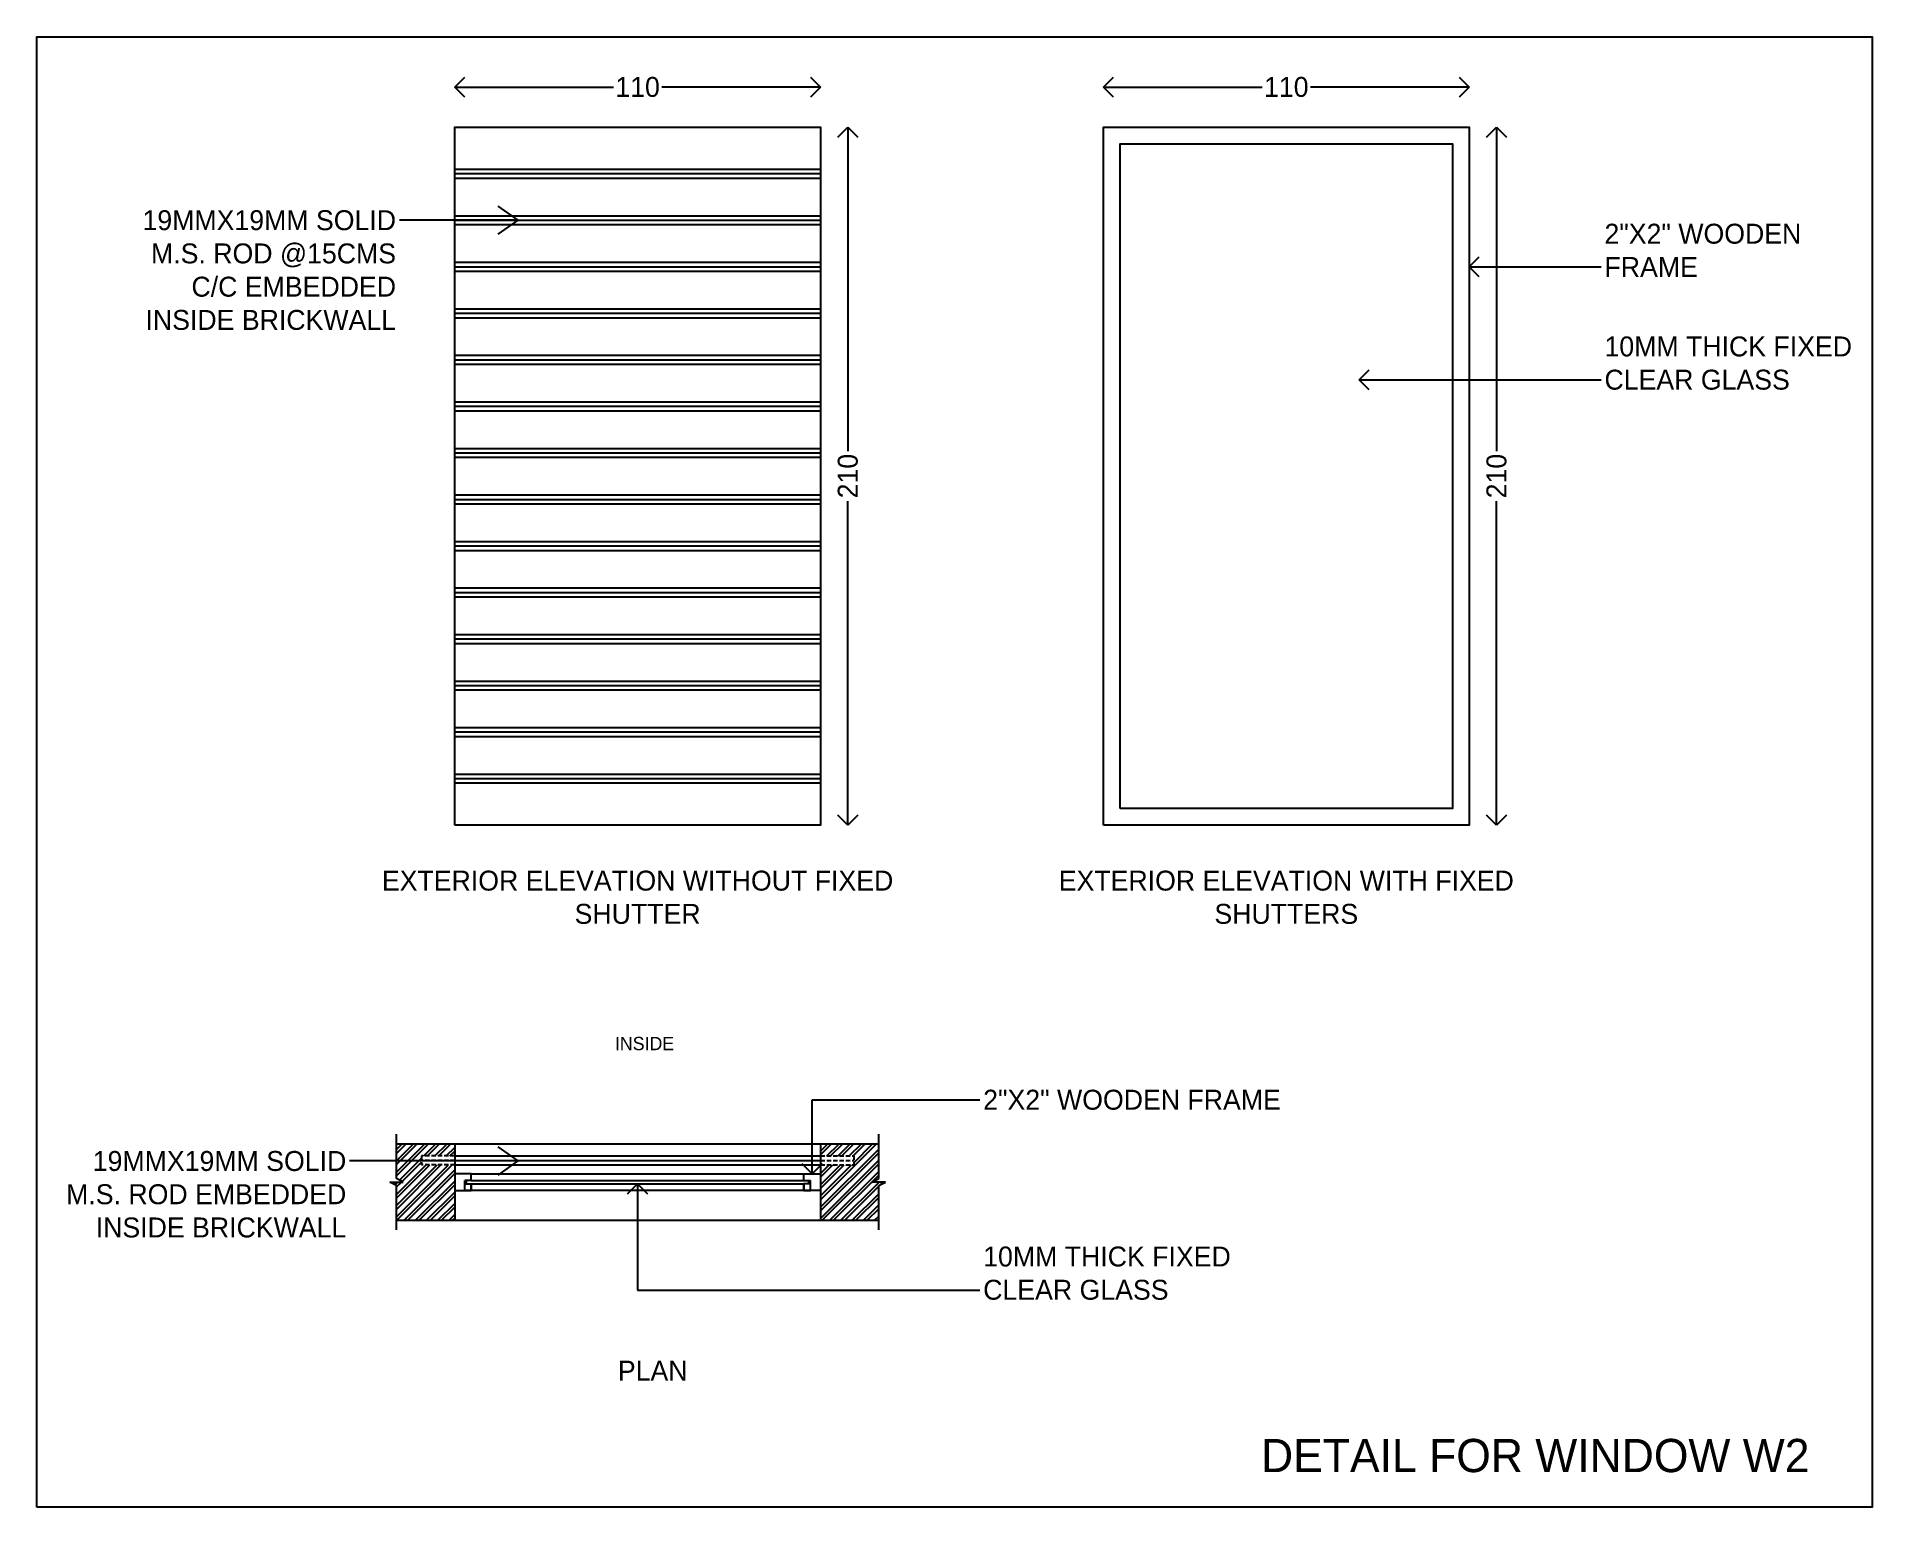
# Model space of a CAD drawing. Header units: metres. Extents: x -16 to 65907, y -5261 to 15511.
# Drawn here: x 32416 to 32968, y 9332 to 9775 of the extents above; entities that cross this region are included whole.
import ezdxf

# ---------------------------------------------------------------- set-up
doc = ezdxf.new("R2010")
doc.units = ezdxf.units.M
doc.header["$PDMODE"] = 67
doc.header["$PDSIZE"] = -5
doc.linetypes.add('DASHED', pattern=[19.05, 12.7, -6.35])
doc.layers.get('0').update_dxf_attribs({"color": 6})
for name, color, linetype in [('BC-DIMENSION', 8, 'Continuous'), ('BC-GREYCOLOR', 8, 'Continuous'), ('BC-HATCH', 8, 'Continuous'), ('BC-TEXT', 7, 'Continuous'), ('BC-WHITECOLOR', 7, 'Continuous')]:
    doc.layers.add(name, color=color, linetype=linetype)
doc.styles.add('BC-1IN10-2', font='FreeSans.ttf', dxfattribs={"height": 4})
doc.styles.add('BC-1IN10-3', font='FreeSans.ttf', dxfattribs={"height": 6})
doc.styles.add('BC-1IN50-1', font='FreeSans.ttf', dxfattribs={"height": 10})
doc.dimstyles.new('BC-1IN10-3', dxfattribs={"dimtxt": 6, "dimasz": 6, "dimexe": 0.18, "dimexo": 0.0625, "dimgap": 1, "dimtad": 0, "dimtoh": 1, "dimzin": 12, "dimdsep": 46, "dimtxsty": 'BC-1IN10-3', "dimblk": 'OPEN90', "dimcen": 0.09, "dimse1": 1, "dimse2": 1, "dimclrd": 256, "dimclre": 256, "dimclrt": 7, "dimadec": 0, "dimazin": 0, "dimtfac": 1, "dimtdec": 1, "dimtofl": 0, "dimtmove": 1, "dimatfit": 3, "dimldrblk": 'OPEN90', "dimfxl": 0, "dimtolj": 1, "dimtzin": 0, "dimlwd": -3, "dimarcsym": 0})
doc.dimstyles.new('BC-1IN50-1', dxfattribs={"dimtxt": 10, "dimasz": 10, "dimexe": 0.18, "dimexo": 0.0625, "dimgap": 1, "dimtad": 0, "dimdec": 1, "dimzin": 12, "dimdsep": 46, "dimtxsty": 'BC-1IN50-1', "dimblk": 'OPEN90', "dimcen": 0.09, "dimse1": 1, "dimse2": 1, "dimclrd": 8, "dimclre": 256, "dimclrt": 7, "dimadec": 0, "dimazin": 0, "dimtfac": 1, "dimtdec": 0, "dimtofl": 0, "dimtmove": 1, "dimatfit": 3, "dimfxl": 0, "dimtolj": 1, "dimtzin": 0, "dimlwd": -3, "dimarcsym": 0})

msp = doc.modelspace()

# ---------------------------------------------------------------- texts
at = {"layer": 'BC-TEXT', "color": 7, "char_height": 6, "style": 'BC-1IN10-3'}
for s, insert, width, attachment_point in [('{19MMX19MM SOLID M.S. ROD @15CMS C/C EMBEDDED INSIDE BRICKWALL}', (32524.408, 9722.352), 88.39997, 3), ('{2"X2" WOODEN FRAME}', (32887.814, 9702.28), 80.07836, 7), ('{10MM THICK FIXED CLEAR GLASS}', (32887.814, 9668.278), 80.07836, 7), ('{2"X2" WOODEN FRAME}', (32700.98, 9451.624), 131.23406, 7), ('{19MMX19MM SOLID M.S. ROD EMBEDDED INSIDE BRICKWALL}', (32509.447, 9439.272), 88.39997, 3), ('{10MM THICK FIXED CLEAR GLASS}', (32700.98, 9394.439), 98.89618, 7)]:
    msp.add_mtext(s, dxfattribs=dict(at, insert=insert, width=width, attachment_point=attachment_point))
at = {"layer": 'BC-TEXT', "attachment_point": 5}
for s, insert, char_height, width, style in [('EXTERIOR ELEVATION WITHOUT FIXED SHUTTER', (32597.05, 9515.59), 6, 165.16731, 'BC-1IN10-3'), ('EXTERIOR ELEVATION WITH FIXED SHUTTERS', (32792.131, 9515.59), 6, 165.16731, 'BC-1IN10-3'), ('INSIDE', (32599.15, 9471.586), 4, 165.16731, 'BC-1IN10-2'), ('PLAN', (32601.595, 9373.174), 6, 165.16731, 'BC-1IN10-3'), ('DETAIL FOR WINDOW W2', (32866.995, 9347.576), 10, 258.49544, 'BC-1IN10-3')]:
    msp.add_mtext(s, dxfattribs=dict(at, insert=insert, char_height=char_height, width=width, style=style))

# ---------------------------------------------------------------- blocks, each defined once
blk = doc.blocks.new('_OPEN90')
at = {"color": 0, "linetype": 'ByBlock'}
for p, q in [((0, 0), (-1, 0)), ((-0.5, 0.5), (0, 0)), ((0, 0), (-0.5, -0.5))]:
    blk.add_line(p, q, dxfattribs=at)
blk = doc.blocks.new('*D806')
at = {"layer": 'BC-DIMENSION', "lineweight": -3}
for p, q in [((32548.05, 9759.41), (32589.81, 9759.41)), ((32646.05, 9759.41), (32604.29, 9759.41))]:
    blk.add_line(p, q, dxfattribs=at)
at = {"layer": 'Defpoints', "color": 0}
for p in [(32652.05, 9759.41), (32542.05, 9747.35), (32652.05, 9747.35)]:
    blk.add_point(p, dxfattribs=at)
at = {"layer": 'BC-DIMENSION', "lineweight": -3, "xscale": 6, "yscale": 6, "zscale": 6, "rotation": 180}
blk.add_blockref('_OPEN90', (32542.05, 9759.41), dxfattribs=at)
at = {"layer": 'BC-DIMENSION', "lineweight": -3, "xscale": 6, "yscale": 6, "zscale": 6}
blk.add_blockref('_OPEN90', (32652.05, 9759.41), dxfattribs=at)
at = {"layer": 'BC-DIMENSION', "color": 7, "insert": (32597.05, 9759.41), "char_height": 6, "attachment_point": 5, "style": 'BC-1IN10-3'}
blk.add_mtext('\\A1;110', dxfattribs=at)
blk = doc.blocks.new('*D807')
at = {"layer": 'BC-DIMENSION', "lineweight": -3}
for p, q in [((32660.28, 9741.35), (32660.28, 9649.87)), ((32660.28, 9543.35), (32660.28, 9634.83))]:
    blk.add_line(p, q, dxfattribs=at)
at = {"layer": 'Defpoints', "color": 0}
for p in [(32652.05, 9747.35), (32652.05, 9537.35), (32660.28, 9537.35)]:
    blk.add_point(p, dxfattribs=at)
at = {"layer": 'BC-DIMENSION', "lineweight": -3, "xscale": 6, "yscale": 6, "zscale": 6}
for p, rotation in [((32660.28, 9747.35), 90), ((32660.28, 9537.35), 270)]:
    blk.add_blockref('_OPEN90', p, dxfattribs=dict(at, rotation=rotation))
at = {"layer": 'BC-DIMENSION', "color": 7, "insert": (32660.28, 9642.35), "char_height": 6, "attachment_point": 5, "rotation": 90, "style": 'BC-1IN10-3'}
blk.add_mtext('\\A1;210', dxfattribs=at)
blk = doc.blocks.new('*D808')
at = {"layer": 'BC-DIMENSION', "lineweight": -3}
for p, q in [((32743.13, 9759.41), (32784.89, 9759.41)), ((32841.13, 9759.41), (32799.37, 9759.41))]:
    blk.add_line(p, q, dxfattribs=at)
at = {"layer": 'Defpoints', "color": 0}
for p in [(32847.13, 9759.41), (32737.13, 9747.35), (32847.13, 9747.35)]:
    blk.add_point(p, dxfattribs=at)
at = {"layer": 'BC-DIMENSION', "lineweight": -3, "xscale": 6, "yscale": 6, "zscale": 6, "rotation": 180}
blk.add_blockref('_OPEN90', (32737.13, 9759.41), dxfattribs=at)
at = {"layer": 'BC-DIMENSION', "lineweight": -3, "xscale": 6, "yscale": 6, "zscale": 6}
blk.add_blockref('_OPEN90', (32847.13, 9759.41), dxfattribs=at)
at = {"layer": 'BC-DIMENSION', "color": 7, "insert": (32792.13, 9759.41), "char_height": 6, "attachment_point": 5, "style": 'BC-1IN10-3'}
blk.add_mtext('\\A1;110', dxfattribs=at)
blk = doc.blocks.new('*D809')
at = {"layer": 'BC-DIMENSION', "lineweight": -3}
for p, q in [((32855.36, 9741.35), (32855.36, 9649.87)), ((32855.36, 9543.35), (32855.36, 9634.83))]:
    blk.add_line(p, q, dxfattribs=at)
at = {"layer": 'Defpoints', "color": 0}
for p in [(32847.13, 9747.35), (32847.13, 9537.35), (32855.36, 9537.35)]:
    blk.add_point(p, dxfattribs=at)
at = {"layer": 'BC-DIMENSION', "lineweight": -3, "xscale": 6, "yscale": 6, "zscale": 6}
for p, rotation in [((32855.36, 9747.35), 90), ((32855.36, 9537.35), 270)]:
    blk.add_blockref('_OPEN90', p, dxfattribs=dict(at, rotation=rotation))
at = {"layer": 'BC-DIMENSION', "color": 7, "insert": (32855.36, 9642.35), "char_height": 6, "attachment_point": 5, "rotation": 90, "style": 'BC-1IN10-3'}
blk.add_mtext('\\A1;210', dxfattribs=at)

# ---------------------------------------------------------------- dimensions: what is measured, and where the dimension line sits
at = {"layer": 'BC-DIMENSION'}
for base, p1, p2, picture, middle in [((32652.05, 9759.405), (32542.05, 9747.352), (32652.05, 9747.352), '*D806', (32597.05, 9759.405)), ((32847.131, 9759.405), (32737.131, 9747.352), (32847.131, 9747.352), '*D808', (32792.131, 9759.405))]:
    dim = msp.add_linear_dim(base=base, p1=p1, p2=p2, dimstyle='BC-1IN10-3', override={"dimlfac": 1}, dxfattribs=at)
    dim.commit()
    dim.dimension.update_dxf_attribs({"geometry": picture, "text_midpoint": middle})
for base, p1, p2, picture, middle in [((32660.281, 9537.352), (32652.05, 9747.352), (32652.05, 9537.352), '*D807', (32660.281, 9642.352)), ((32855.362, 9537.352), (32847.131, 9747.352), (32847.131, 9537.352), '*D809', (32855.362, 9642.352))]:
    dim = msp.add_linear_dim(base=base, p1=p1, p2=p2, angle=90, dimstyle='BC-1IN10-3', override={"dimlfac": 1}, dxfattribs=at)
    dim.commit()
    dim.dimension.update_dxf_attribs({"geometry": picture, "text_midpoint": middle})

# ---------------------------------------------------------------- hatches: boundary and pattern name
at = {"layer": 'BC-HATCH'}
h = msp.add_hatch(dxfattribs=at)
h.set_pattern_fill('ANSI32', color=256, scale=0.25, style=0)
h.paths.add_polyline_path([(32542.05, 9418.43), (32542.05, 9427.43), (32542.05, 9432.43), (32542.05, 9435.086), (32532.05, 9435.086), (32532.05, 9437.773), (32542.05, 9437.773), (32542.05, 9441.43), (32524.55, 9441.43), (32524.55, 9430.997), (32526.57, 9429.93), (32522.529, 9429.93), (32524.55, 9428.862), (32524.55, 9418.43)])
h.paths.add_polyline_path([(32669.55, 9418.43), (32669.55, 9428.862), (32671.57, 9429.93), (32667.529, 9429.93), (32669.55, 9430.997), (32669.55, 9441.43), (32652.05, 9441.43), (32652.05, 9437.773), (32662.05, 9437.773), (32662.05, 9435.086), (32652.05, 9435.086), (32652.05, 9432.43), (32652.05, 9427.43), (32652.05, 9418.43)])

# ---------------------------------------------------------------- linework, layer by layer
at = {"layer": 'BC-GREYCOLOR'}
for p, q in [((32542.05, 9441.43), (32652.05, 9441.43)), ((32542.05, 9418.43), (32652.05, 9418.43))]:
    msp.add_line(p, q, dxfattribs=at)
at = {"layer": 'BC-GREYCOLOR', "linetype": 'DASHED', "ltscale": 0.1}
for p, q in [((32542.05, 9437.773), (32532.05, 9437.773)), ((32532.05, 9437.773), (32532.05, 9435.086)), ((32542.05, 9436.43), (32532.05, 9436.43)), ((32542.05, 9435.086), (32532.05, 9435.086)), ((32652.05, 9437.773), (32662.05, 9437.773)), ((32652.05, 9436.43), (32662.05, 9436.43)), ((32652.05, 9435.086), (32662.05, 9435.086)), ((32662.05, 9437.773), (32662.05, 9435.086))]:
    msp.add_line(p, q, dxfattribs=at)
at = {"layer": 'BC-GREYCOLOR', "ltscale": 0.1}
for p, q in [((32547.05, 9432.43), (32647.05, 9432.43)), ((32647.05, 9427.43), (32547.05, 9427.43))]:
    msp.add_line(p, q, dxfattribs=at)
at = {"layer": 'BC-WHITECOLOR'}
for p, q in [((32542.05, 9734.695), (32652.05, 9734.695)), ((32542.05, 9733.352), (32652.05, 9733.352)), ((32542.05, 9732.008), (32652.05, 9732.008)), ((32542.05, 9720.695), (32652.05, 9720.695)), ((32542.05, 9719.352), (32652.05, 9719.352)), ((32542.05, 9718.008), (32652.05, 9718.008)), ((32542.05, 9706.695), (32652.05, 9706.695)), ((32542.05, 9705.352), (32652.05, 9705.352)), ((32542.05, 9704.008), (32652.05, 9704.008)), ((32542.05, 9692.695), (32652.05, 9692.695)), ((32542.05, 9691.352), (32652.05, 9691.352)), ((32542.05, 9690.008), (32652.05, 9690.008)), ((32542.05, 9678.695), (32652.05, 9678.695)), ((32542.05, 9677.352), (32652.05, 9677.352)), ((32542.05, 9676.008), (32652.05, 9676.008)), ((32542.05, 9664.695), (32652.05, 9664.695)), ((32542.05, 9663.352), (32652.05, 9663.352)), ((32542.05, 9662.008), (32652.05, 9662.008)), ((32542.05, 9650.695), (32652.05, 9650.695)), ((32542.05, 9649.352), (32652.05, 9649.352)), ((32542.05, 9648.008), (32652.05, 9648.008)), ((32542.05, 9636.695), (32652.05, 9636.695)), ((32542.05, 9635.352), (32652.05, 9635.352)), ((32542.05, 9634.008), (32652.05, 9634.008)), ((32542.05, 9622.695), (32652.05, 9622.695)), ((32542.05, 9621.352), (32652.05, 9621.352)), ((32542.05, 9620.008), (32652.05, 9620.008)), ((32542.05, 9608.695), (32652.05, 9608.695)), ((32542.05, 9607.352), (32652.05, 9607.352)), ((32542.05, 9606.008), (32652.05, 9606.008)), ((32542.05, 9594.695), (32652.05, 9594.695)), ((32542.05, 9593.352), (32652.05, 9593.352)), ((32542.05, 9592.008), (32652.05, 9592.008)), ((32542.05, 9580.695), (32652.05, 9580.695)), ((32542.05, 9579.352), (32652.05, 9579.352)), ((32542.05, 9578.008), (32652.05, 9578.008)), ((32542.05, 9566.695), (32652.05, 9566.695)), ((32542.05, 9565.352), (32652.05, 9565.352)), ((32542.05, 9564.008), (32652.05, 9564.008)), ((32542.05, 9552.695), (32652.05, 9552.695)), ((32542.05, 9551.352), (32652.05, 9551.352)), ((32542.05, 9550.008), (32652.05, 9550.008)), ((32524.55, 9430.997), (32524.55, 9444.305)), ((32524.55, 9441.43), (32542.05, 9441.43)), ((32542.05, 9441.43), (32542.05, 9418.43)), ((32652.05, 9441.43), (32652.05, 9418.43)), ((32652.05, 9441.43), (32669.55, 9441.43)), ((32669.55, 9430.997), (32669.55, 9444.305)), ((32542.05, 9437.773), (32652.05, 9437.773)), ((32542.05, 9436.43), (32652.05, 9436.43)), ((32542.05, 9435.086), (32652.05, 9435.086)), ((32522.529, 9429.93), (32526.57, 9429.93)), ((32524.55, 9428.862), (32522.529, 9429.93)), ((32526.57, 9429.93), (32524.55, 9430.997)), ((32524.55, 9415.555), (32524.55, 9428.862)), ((32547.05, 9432.43), (32542.05, 9432.43)), ((32542.05, 9432.43), (32542.05, 9427.43)), ((32547.05, 9430.43), (32545.05, 9430.43)), ((32545.05, 9429.43), (32545.05, 9430.43)), ((32545.55, 9429.43), (32545.55, 9430.43)), ((32547.05, 9430.43), (32547.05, 9432.43)), ((32547.05, 9430.43), (32647.05, 9430.43)), ((32547.05, 9429.43), (32647.05, 9429.43)), ((32547.05, 9427.43), (32547.05, 9429.43)), ((32647.05, 9432.43), (32652.05, 9432.43)), ((32647.05, 9430.43), (32647.05, 9432.43)), ((32647.05, 9430.43), (32649.05, 9430.43)), ((32647.05, 9427.43), (32647.05, 9429.43)), ((32648.55, 9429.43), (32648.55, 9430.43)), ((32649.05, 9429.43), (32649.05, 9430.43)), ((32652.05, 9432.43), (32652.05, 9427.43)), ((32667.529, 9429.93), (32669.55, 9430.997)), ((32671.57, 9429.93), (32667.529, 9429.93)), ((32669.55, 9428.862), (32671.57, 9429.93)), ((32669.55, 9415.555), (32669.55, 9428.862)), ((32542.05, 9427.43), (32547.05, 9427.43)), ((32652.05, 9427.43), (32647.05, 9427.43)), ((32524.55, 9418.43), (32542.05, 9418.43)), ((32652.05, 9418.43), (32669.55, 9418.43))]:
    msp.add_line(p, q, dxfattribs=at)
for points in [[(32542.05, 9537.352), (32542.05, 9747.352), (32652.05, 9747.352), (32652.05, 9537.352)], [(32737.131, 9537.352), (32737.131, 9747.352), (32847.131, 9747.352), (32847.131, 9537.352)], [(32742.131, 9542.352), (32742.131, 9742.352), (32842.131, 9742.352), (32842.131, 9542.352)], [(32547.05, 9429.43), (32547.05, 9427.43), (32545.05, 9427.43), (32545.05, 9429.43)], [(32647.05, 9429.43), (32647.05, 9427.43), (32649.05, 9427.43), (32649.05, 9429.43)]]:
    msp.add_lwpolyline(points, close=True, dxfattribs=at)
at = {"layer": 'Defpoints'}
msp.add_lwpolyline([(32416.35, 9332.065), (32416.35, 9774.565), (32968.35, 9774.565), (32968.35, 9332.065)], close=True, dxfattribs=at)

msp.set_redraw_order([(e.dxf.handle, doc.entitydb.next_handle()) for e in msp.query("TEXT MTEXT ATTDEF DIMENSION ARC_DIMENSION")])  # texts and dimensions are drawn at this point

# ---------------------------------------------------------------- leaders
at = {"layer": 'BC-TEXT', "annotation_type": 0, "has_hookline": 1}
for points, dimstyle, override, hookline_direction, text_width in [([(32561.05, 9719.352), (32525.408, 9719.352)], 'BC-1IN50-1', {"dimtxt": 6, "dimasz": 6, "dimtad": 0, "dimtoh": 1, "dimdec": 2, "dimtxsty": 'BC-1IN10-3', "dimclrd": 256, "dimtdec": 1, "dimldrblk": 'OPEN90'}, 1, 77.062), ([(32847.131, 9705.28), (32886.814, 9705.28)], 'BC-1IN10-3', {"dimtad": 0}, 0, 58.741), ([(32814.076, 9671.278), (32886.814, 9671.278)], 'BC-1IN10-3', {"dimtad": 0}, 0, 74.412), ([(32649.55, 9432.43), (32649.55, 9454.624), (32699.98, 9454.624)], 'BC-1IN10-3', {"dimtad": 0}, 0, 89.63), ([(32561.05, 9436.272), (32510.447, 9436.272)], 'BC-1IN50-1', {"dimtxt": 6, "dimasz": 6, "dimtad": 0, "dimtoh": 1, "dimdec": 2, "dimtxsty": 'BC-1IN10-3', "dimclrd": 256, "dimtdec": 1, "dimldrblk": 'OPEN90'}, 1, 83.021), ([(32597.05, 9429.43), (32597.05, 9397.439), (32699.98, 9397.439)], 'BC-1IN10-3', {"dimtad": 0}, 0, 74.412)]:
    msp.add_leader(points, dimstyle=dimstyle, override=override, dxfattribs=dict(at, hookline_direction=hookline_direction, text_width=text_width))

doc.saveas('drawing.dxf')
